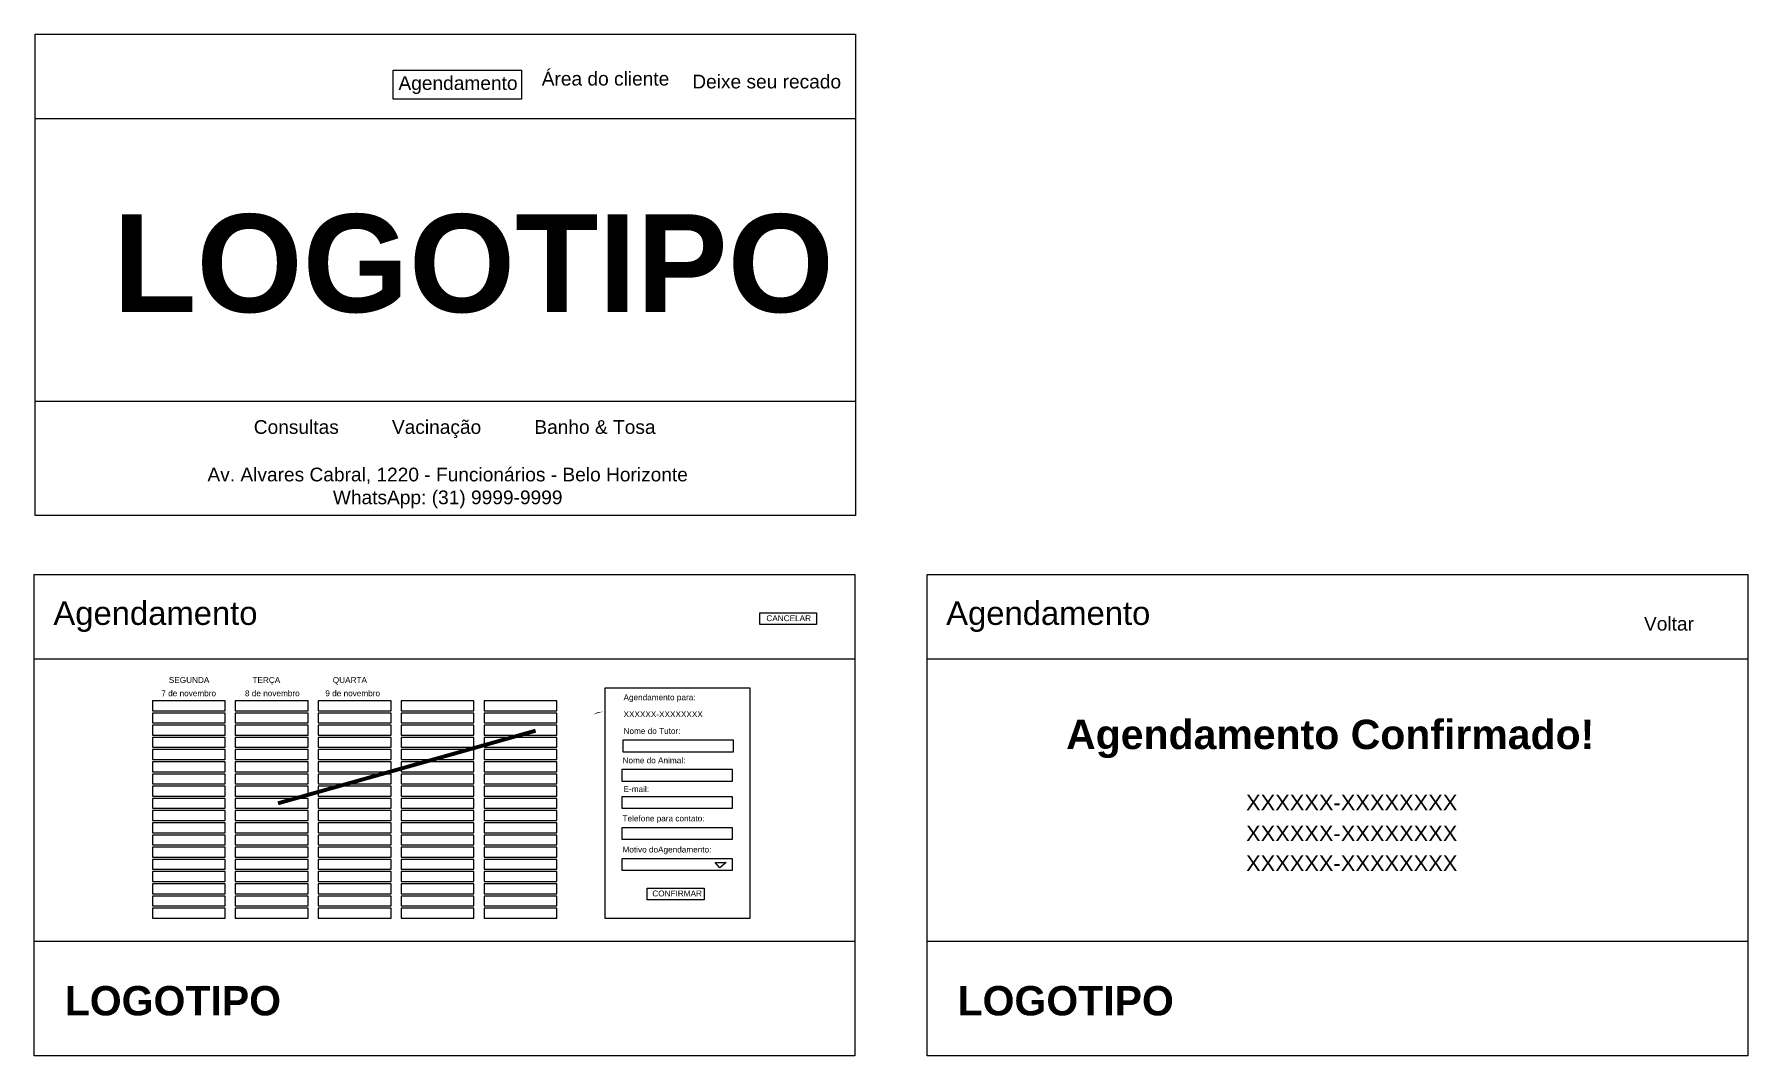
# Model space of a CAD drawing. Header units: millimetres. Extents: x -39820 to 1873, y -13749 to -604.
# Drawn here: x -39224 to -30462, y -6394 to -1176 of the extents above; entities that cross this region are included whole.
import ezdxf

# ---------------------------------------------------------------- set-up
doc = ezdxf.new("R2010")
doc.units = ezdxf.units.MM
doc.styles.get("Standard").update_dxf_attribs({"font": 'arial.ttf'})

msp = doc.modelspace()

# ---------------------------------------------------------------- texts
at = {"attachment_point": 1}
for s, width, insert, char_height in [('Agendamento', 17.757, (-37361.5, -1389.7), 70), ('\\pxqc;Área do cliente', 666.762, (-36636.2, -1367.2), 70), ('Deixe seu recado', 771.993, (-35859.2, -1382), 70), ('{\\fArial|b1|i0|c0|p34;LOGOTIPO}', 1637.245, (-38821.1, -2095.1), 500), ('Consultas          Vacinação          Banho & Tosa', 2130.415, (-38101.4, -3147), 70), ('\\pxqc;Av. Alvares Cabral, 1220 - Funcionários - Belo Horizonte\\PWhatsApp: (31) 9999-9999', 2554.566, (-38387.2, -3389.8), 70), ('Agendamento', 17.757, (-39126, -4073.2), 120), ('Agendamento', 17.757, (-34560.9, -4073.2), 120), ('CANCELAR', 295.45, (-35480.3, -4144.1), 30), ('Voltar', 17.757, (-30992.8, -4152.1), 70), ('SEGUNDA', 232.211, (-38535.7, -4459.7), 30), ('TERÇA', 232.211, (-38108.1, -4459.7), 30), ('QUARTA', 232.211, (-37697.2, -4459.7), 30), ('7 de novembro', 307.224, (-38574, -4527.6), 30), ('8 de novembro', 307.224, (-38146.3, -4527.6), 30), ('9 de novembro', 307.224, (-37735.4, -4527.6), 30), ('Agendamento para:', 587.275, (-36210.7, -4548.4), 30), ('XXXXXX-XXXXXXXX', 587.275, (-36210.7, -4634.4), 30), ('Nome do Tutor:', 587.275, (-36210.7, -4720.3), 30), ('{\\fArial|b1|i0|c0|p34;Agendamento Confirmado!}', 2814.077, (-33947.6, -4677.8), 150), ('Nome do Animal:', 587.275, (-36215.8, -4870.2), 30), ('E-mail:', 587.275, (-36210.7, -5017.1), 30), ('XXXXXX-XXXXXXXX', 587.275, (-33027.6, -5060.8), 80), ('Telefone para contato:', 587.275, (-36215.8, -5167), 30), ('XXXXXX-XXXXXXXX', 587.275, (-33027.6, -5218.2), 80), ('Motivo doAgendamento:', 587.275, (-36215.8, -5326.1), 30), ('XXXXXX-XXXXXXXX', 587.275, (-33027.6, -5371), 80), ('CONFIRMAR', 295.45, (-36063.5, -5550.4), 30), ('{\\fArial|b1|i0|c0|p34;LOGOTIPO}', 1637.245, (-39067.8, -6038.4), 150), ('{\\fArial|b1|i0|c0|p34;LOGOTIPO}', 1637.245, (-34502.7, -6038.4), 150)]:
    msp.add_mtext_dynamic_manual_height_columns(s, width=width, gutter_width=12.5, heights=[0], dxfattribs=dict(at, insert=insert, char_height=char_height))

# ---------------------------------------------------------------- linework, layer by layer
for points in [[(-39220, -1175.5), (-35023.8, -1175.5), (-35023.8, -3634.3), (-39220, -3634.3)], [(-39220, -1175.5), (-35023.8, -1175.5), (-35023.8, -1607.6), (-39220, -1607.6)], [(-37388.5, -1359.1), (-36732.5, -1359.1), (-36732.5, -1506.7), (-37388.5, -1506.7)], [(-39220, -3049.2), (-35023.8, -3049.2), (-35023.8, -3634.3), (-39220, -3634.3)], [(-39223.8, -3935.6), (-35027.5, -3935.6), (-35027.5, -6394.4), (-39223.8, -6394.4)], [(-39223.8, -3935.6), (-35027.5, -3935.6), (-35027.5, -4367.7), (-39223.8, -4367.7)], [(-34658.6, -3935.6), (-30462.4, -3935.6), (-30462.4, -6394.4), (-34658.6, -6394.4)], [(-34658.6, -3935.6), (-30462.4, -3935.6), (-30462.4, -4367.7), (-34658.6, -4367.7)], [(-35514.5, -4132.1), (-35223.5, -4132.1), (-35223.5, -4191.3), (-35514.5, -4191.3)], [(-36304.6, -4515.1), (-35564.2, -4515.1), (-35564.2, -5692.5), (-36304.6, -5692.5)], [(-38619.7, -4631.6), (-38247.3, -4631.6), (-38247.3, -4581.2), (-38619.7, -4581.2)], [(-38619.7, -4693.9), (-38247.3, -4693.9), (-38247.3, -4643.5), (-38619.7, -4643.5)], [(-38195.8, -4631.6), (-37823.4, -4631.6), (-37823.4, -4581.2), (-38195.8, -4581.2)], [(-38195.8, -4693.9), (-37823.4, -4693.9), (-37823.4, -4643.5), (-38195.8, -4643.5)], [(-37771.9, -4631.6), (-37399.5, -4631.6), (-37399.5, -4581.2), (-37771.9, -4581.2)], [(-37771.9, -4693.9), (-37399.5, -4693.9), (-37399.5, -4643.5), (-37771.9, -4643.5)], [(-37348, -4631.6), (-36975.6, -4631.6), (-36975.6, -4581.2), (-37348, -4581.2)], [(-37348, -4693.9), (-36975.6, -4693.9), (-36975.6, -4643.5), (-37348, -4643.5)], [(-36924.1, -4631.6), (-36551.7, -4631.6), (-36551.7, -4581.2), (-36924.1, -4581.2)], [(-36924.1, -4693.9), (-36551.7, -4693.9), (-36551.7, -4643.5), (-36924.1, -4643.5)], [(-38619.7, -4756.2), (-38247.3, -4756.2), (-38247.3, -4705.9), (-38619.7, -4705.9)], [(-38195.8, -4756.2), (-37823.4, -4756.2), (-37823.4, -4705.9), (-38195.8, -4705.9)], [(-37771.9, -4756.2), (-37399.5, -4756.2), (-37399.5, -4705.9), (-37771.9, -4705.9)], [(-37348, -4756.2), (-36975.6, -4756.2), (-36975.6, -4705.9), (-37348, -4705.9)], [(-36924.1, -4756.2), (-36551.7, -4756.2), (-36551.7, -4705.9), (-36924.1, -4705.9)], [(-38619.7, -4818.6), (-38247.3, -4818.6), (-38247.3, -4768.2), (-38619.7, -4768.2)], [(-38195.8, -4818.6), (-37823.4, -4818.6), (-37823.4, -4768.2), (-38195.8, -4768.2)], [(-37771.9, -4818.6), (-37399.5, -4818.6), (-37399.5, -4768.2), (-37771.9, -4768.2)], [(-37348, -4818.6), (-36975.6, -4818.6), (-36975.6, -4768.2), (-37348, -4768.2)], [(-36924.1, -4818.6), (-36551.7, -4818.6), (-36551.7, -4768.2), (-36924.1, -4768.2)], [(-36214.2, -4841.3), (-35648, -4841.3), (-35648, -4782.8), (-36214.2, -4782.8)], [(-38619.7, -4880.9), (-38247.3, -4880.9), (-38247.3, -4830.6), (-38619.7, -4830.6)], [(-38619.7, -4943.3), (-38247.3, -4943.3), (-38247.3, -4892.9), (-38619.7, -4892.9)], [(-38195.8, -4880.9), (-37823.4, -4880.9), (-37823.4, -4830.6), (-38195.8, -4830.6)], [(-38195.8, -4943.3), (-37823.4, -4943.3), (-37823.4, -4892.9), (-38195.8, -4892.9)], [(-37771.9, -4880.9), (-37399.5, -4880.9), (-37399.5, -4830.6), (-37771.9, -4830.6)], [(-37771.9, -4943.3), (-37399.5, -4943.3), (-37399.5, -4892.9), (-37771.9, -4892.9)], [(-37348, -4880.9), (-36975.6, -4880.9), (-36975.6, -4830.6), (-37348, -4830.6)], [(-37348, -4943.3), (-36975.6, -4943.3), (-36975.6, -4892.9), (-37348, -4892.9)], [(-36924.1, -4880.9), (-36551.7, -4880.9), (-36551.7, -4830.6), (-36924.1, -4830.6)], [(-36924.1, -4943.3), (-36551.7, -4943.3), (-36551.7, -4892.9), (-36924.1, -4892.9)], [(-38619.7, -5005.6), (-38247.3, -5005.6), (-38247.3, -4955.3), (-38619.7, -4955.3)], [(-38195.8, -5005.6), (-37823.4, -5005.6), (-37823.4, -4955.3), (-38195.8, -4955.3)], [(-37771.9, -5005.6), (-37399.5, -5005.6), (-37399.5, -4955.3), (-37771.9, -4955.3)], [(-37348, -5005.6), (-36975.6, -5005.6), (-36975.6, -4955.3), (-37348, -4955.3)], [(-36924.1, -5005.6), (-36551.7, -5005.6), (-36551.7, -4955.3), (-36924.1, -4955.3)], [(-36219.3, -4991.2), (-35653, -4991.2), (-35653, -4932.7), (-36219.3, -4932.7)], [(-38619.7, -5068), (-38247.3, -5068), (-38247.3, -5017.6), (-38619.7, -5017.6)], [(-38619.7, -5130.3), (-38247.3, -5130.3), (-38247.3, -5080), (-38619.7, -5080)], [(-38195.8, -5068), (-37823.4, -5068), (-37823.4, -5017.6), (-38195.8, -5017.6)], [(-38195.8, -5130.3), (-37823.4, -5130.3), (-37823.4, -5080), (-38195.8, -5080)], [(-37771.9, -5068), (-37399.5, -5068), (-37399.5, -5017.6), (-37771.9, -5017.6)], [(-37771.9, -5130.3), (-37399.5, -5130.3), (-37399.5, -5080), (-37771.9, -5080)], [(-37348, -5068), (-36975.6, -5068), (-36975.6, -5017.6), (-37348, -5017.6)], [(-37348, -5130.3), (-36975.6, -5130.3), (-36975.6, -5080), (-37348, -5080)], [(-36924.1, -5068), (-36551.7, -5068), (-36551.7, -5017.6), (-36924.1, -5017.6)], [(-36924.1, -5130.3), (-36551.7, -5130.3), (-36551.7, -5080), (-36924.1, -5080)], [(-36219.3, -5130), (-35653, -5130), (-35653, -5071.6), (-36219.3, -5071.6)], [(-38619.7, -5192.7), (-38247.3, -5192.7), (-38247.3, -5142.3), (-38619.7, -5142.3)], [(-38195.8, -5192.7), (-37823.4, -5192.7), (-37823.4, -5142.3), (-38195.8, -5142.3)], [(-37771.9, -5192.7), (-37399.5, -5192.7), (-37399.5, -5142.3), (-37771.9, -5142.3)], [(-37348, -5192.7), (-36975.6, -5192.7), (-36975.6, -5142.3), (-37348, -5142.3)], [(-36924.1, -5192.7), (-36551.7, -5192.7), (-36551.7, -5142.3), (-36924.1, -5142.3)], [(-38619.7, -5255), (-38247.3, -5255), (-38247.3, -5204.7), (-38619.7, -5204.7)], [(-38195.8, -5255), (-37823.4, -5255), (-37823.4, -5204.7), (-38195.8, -5204.7)], [(-37771.9, -5255), (-37399.5, -5255), (-37399.5, -5204.7), (-37771.9, -5204.7)], [(-37348, -5255), (-36975.6, -5255), (-36975.6, -5204.7), (-37348, -5204.7)], [(-36924.1, -5255), (-36551.7, -5255), (-36551.7, -5204.7), (-36924.1, -5204.7)], [(-36219.3, -5288), (-35653, -5288), (-35653, -5229.5), (-36219.3, -5229.5)], [(-38619.7, -5317.4), (-38247.3, -5317.4), (-38247.3, -5267), (-38619.7, -5267)], [(-38619.7, -5379.7), (-38247.3, -5379.7), (-38247.3, -5329.3), (-38619.7, -5329.3)], [(-38195.8, -5317.4), (-37823.4, -5317.4), (-37823.4, -5267), (-38195.8, -5267)], [(-38195.8, -5379.7), (-37823.4, -5379.7), (-37823.4, -5329.3), (-38195.8, -5329.3)], [(-37771.9, -5317.4), (-37399.5, -5317.4), (-37399.5, -5267), (-37771.9, -5267)], [(-37771.9, -5379.7), (-37399.5, -5379.7), (-37399.5, -5329.3), (-37771.9, -5329.3)], [(-37348, -5317.4), (-36975.6, -5317.4), (-36975.6, -5267), (-37348, -5267)], [(-37348, -5379.7), (-36975.6, -5379.7), (-36975.6, -5329.3), (-37348, -5329.3)], [(-36924.1, -5317.4), (-36551.7, -5317.4), (-36551.7, -5267), (-36924.1, -5267)], [(-36924.1, -5379.7), (-36551.7, -5379.7), (-36551.7, -5329.3), (-36924.1, -5329.3)], [(-38619.7, -5442.1), (-38247.3, -5442.1), (-38247.3, -5391.7), (-38619.7, -5391.7)], [(-38195.8, -5442.1), (-37823.4, -5442.1), (-37823.4, -5391.7), (-38195.8, -5391.7)], [(-37771.9, -5442.1), (-37399.5, -5442.1), (-37399.5, -5391.7), (-37771.9, -5391.7)], [(-37348, -5442.1), (-36975.6, -5442.1), (-36975.6, -5391.7), (-37348, -5391.7)], [(-36924.1, -5442.1), (-36551.7, -5442.1), (-36551.7, -5391.7), (-36924.1, -5391.7)], [(-36219.3, -5447.1), (-35653, -5447.1), (-35653, -5388.6), (-36219.3, -5388.6)], [(-38619.7, -5504.4), (-38247.3, -5504.4), (-38247.3, -5454), (-38619.7, -5454)], [(-38619.7, -5566.8), (-38247.3, -5566.8), (-38247.3, -5516.4), (-38619.7, -5516.4)], [(-38195.8, -5504.4), (-37823.4, -5504.4), (-37823.4, -5454), (-38195.8, -5454)], [(-38195.8, -5566.8), (-37823.4, -5566.8), (-37823.4, -5516.4), (-38195.8, -5516.4)], [(-37771.9, -5504.4), (-37399.5, -5504.4), (-37399.5, -5454), (-37771.9, -5454)], [(-37771.9, -5566.8), (-37399.5, -5566.8), (-37399.5, -5516.4), (-37771.9, -5516.4)], [(-37348, -5504.4), (-36975.6, -5504.4), (-36975.6, -5454), (-37348, -5454)], [(-37348, -5566.8), (-36975.6, -5566.8), (-36975.6, -5516.4), (-37348, -5516.4)], [(-36924.1, -5504.4), (-36551.7, -5504.4), (-36551.7, -5454), (-36924.1, -5454)], [(-36924.1, -5566.8), (-36551.7, -5566.8), (-36551.7, -5516.4), (-36924.1, -5516.4)], [(-38619.7, -5629.1), (-38247.3, -5629.1), (-38247.3, -5578.7), (-38619.7, -5578.7)], [(-38195.8, -5629.1), (-37823.4, -5629.1), (-37823.4, -5578.7), (-38195.8, -5578.7)], [(-37771.9, -5629.1), (-37399.5, -5629.1), (-37399.5, -5578.7), (-37771.9, -5578.7)], [(-37348, -5629.1), (-36975.6, -5629.1), (-36975.6, -5578.7), (-37348, -5578.7)], [(-36924.1, -5629.1), (-36551.7, -5629.1), (-36551.7, -5578.7), (-36924.1, -5578.7)], [(-36089.3, -5539.2), (-35798.3, -5539.2), (-35798.3, -5598.4), (-36089.3, -5598.4)], [(-38619.7, -5691.5), (-38247.3, -5691.5), (-38247.3, -5641.1), (-38619.7, -5641.1)], [(-38195.8, -5691.5), (-37823.4, -5691.5), (-37823.4, -5641.1), (-38195.8, -5641.1)], [(-37771.9, -5691.5), (-37399.5, -5691.5), (-37399.5, -5641.1), (-37771.9, -5641.1)], [(-37348, -5691.5), (-36975.6, -5691.5), (-36975.6, -5641.1), (-37348, -5641.1)], [(-36924.1, -5691.5), (-36551.7, -5691.5), (-36551.7, -5641.1), (-36924.1, -5641.1)], [(-39223.8, -5809.3), (-35027.5, -5809.3), (-35027.5, -6394.4), (-39223.8, -6394.4)], [(-34658.6, -5809.3), (-30462.4, -5809.3), (-30462.4, -6394.4), (-34658.6, -6394.4)]]:
    msp.add_lwpolyline(points, close=True)
msp.add_lwpolyline([(-37977.6, -5104.8, 0, 0, 0), (-36660.3, -4733.7, 100, 0, 0), (-36344.2, -4640, 0, 0, 0)], format="xyseb")
at = {"const_width": 20}
msp.add_lwpolyline([(-37977.6, -5104.8), (-36660.3, -4733.7)], dxfattribs=at)
msp.add_lwpolyline([(-35741.4, -5406.9), (-35685.9, -5406.9), (-35718.2, -5434.1), (-35741.4, -5406.9)])

msp.set_redraw_order([(e.dxf.handle, doc.entitydb.next_handle()) for e in msp.query("TEXT MTEXT ATTDEF DIMENSION ARC_DIMENSION")])  # texts and dimensions are drawn at this point

doc.saveas('drawing.dxf')
